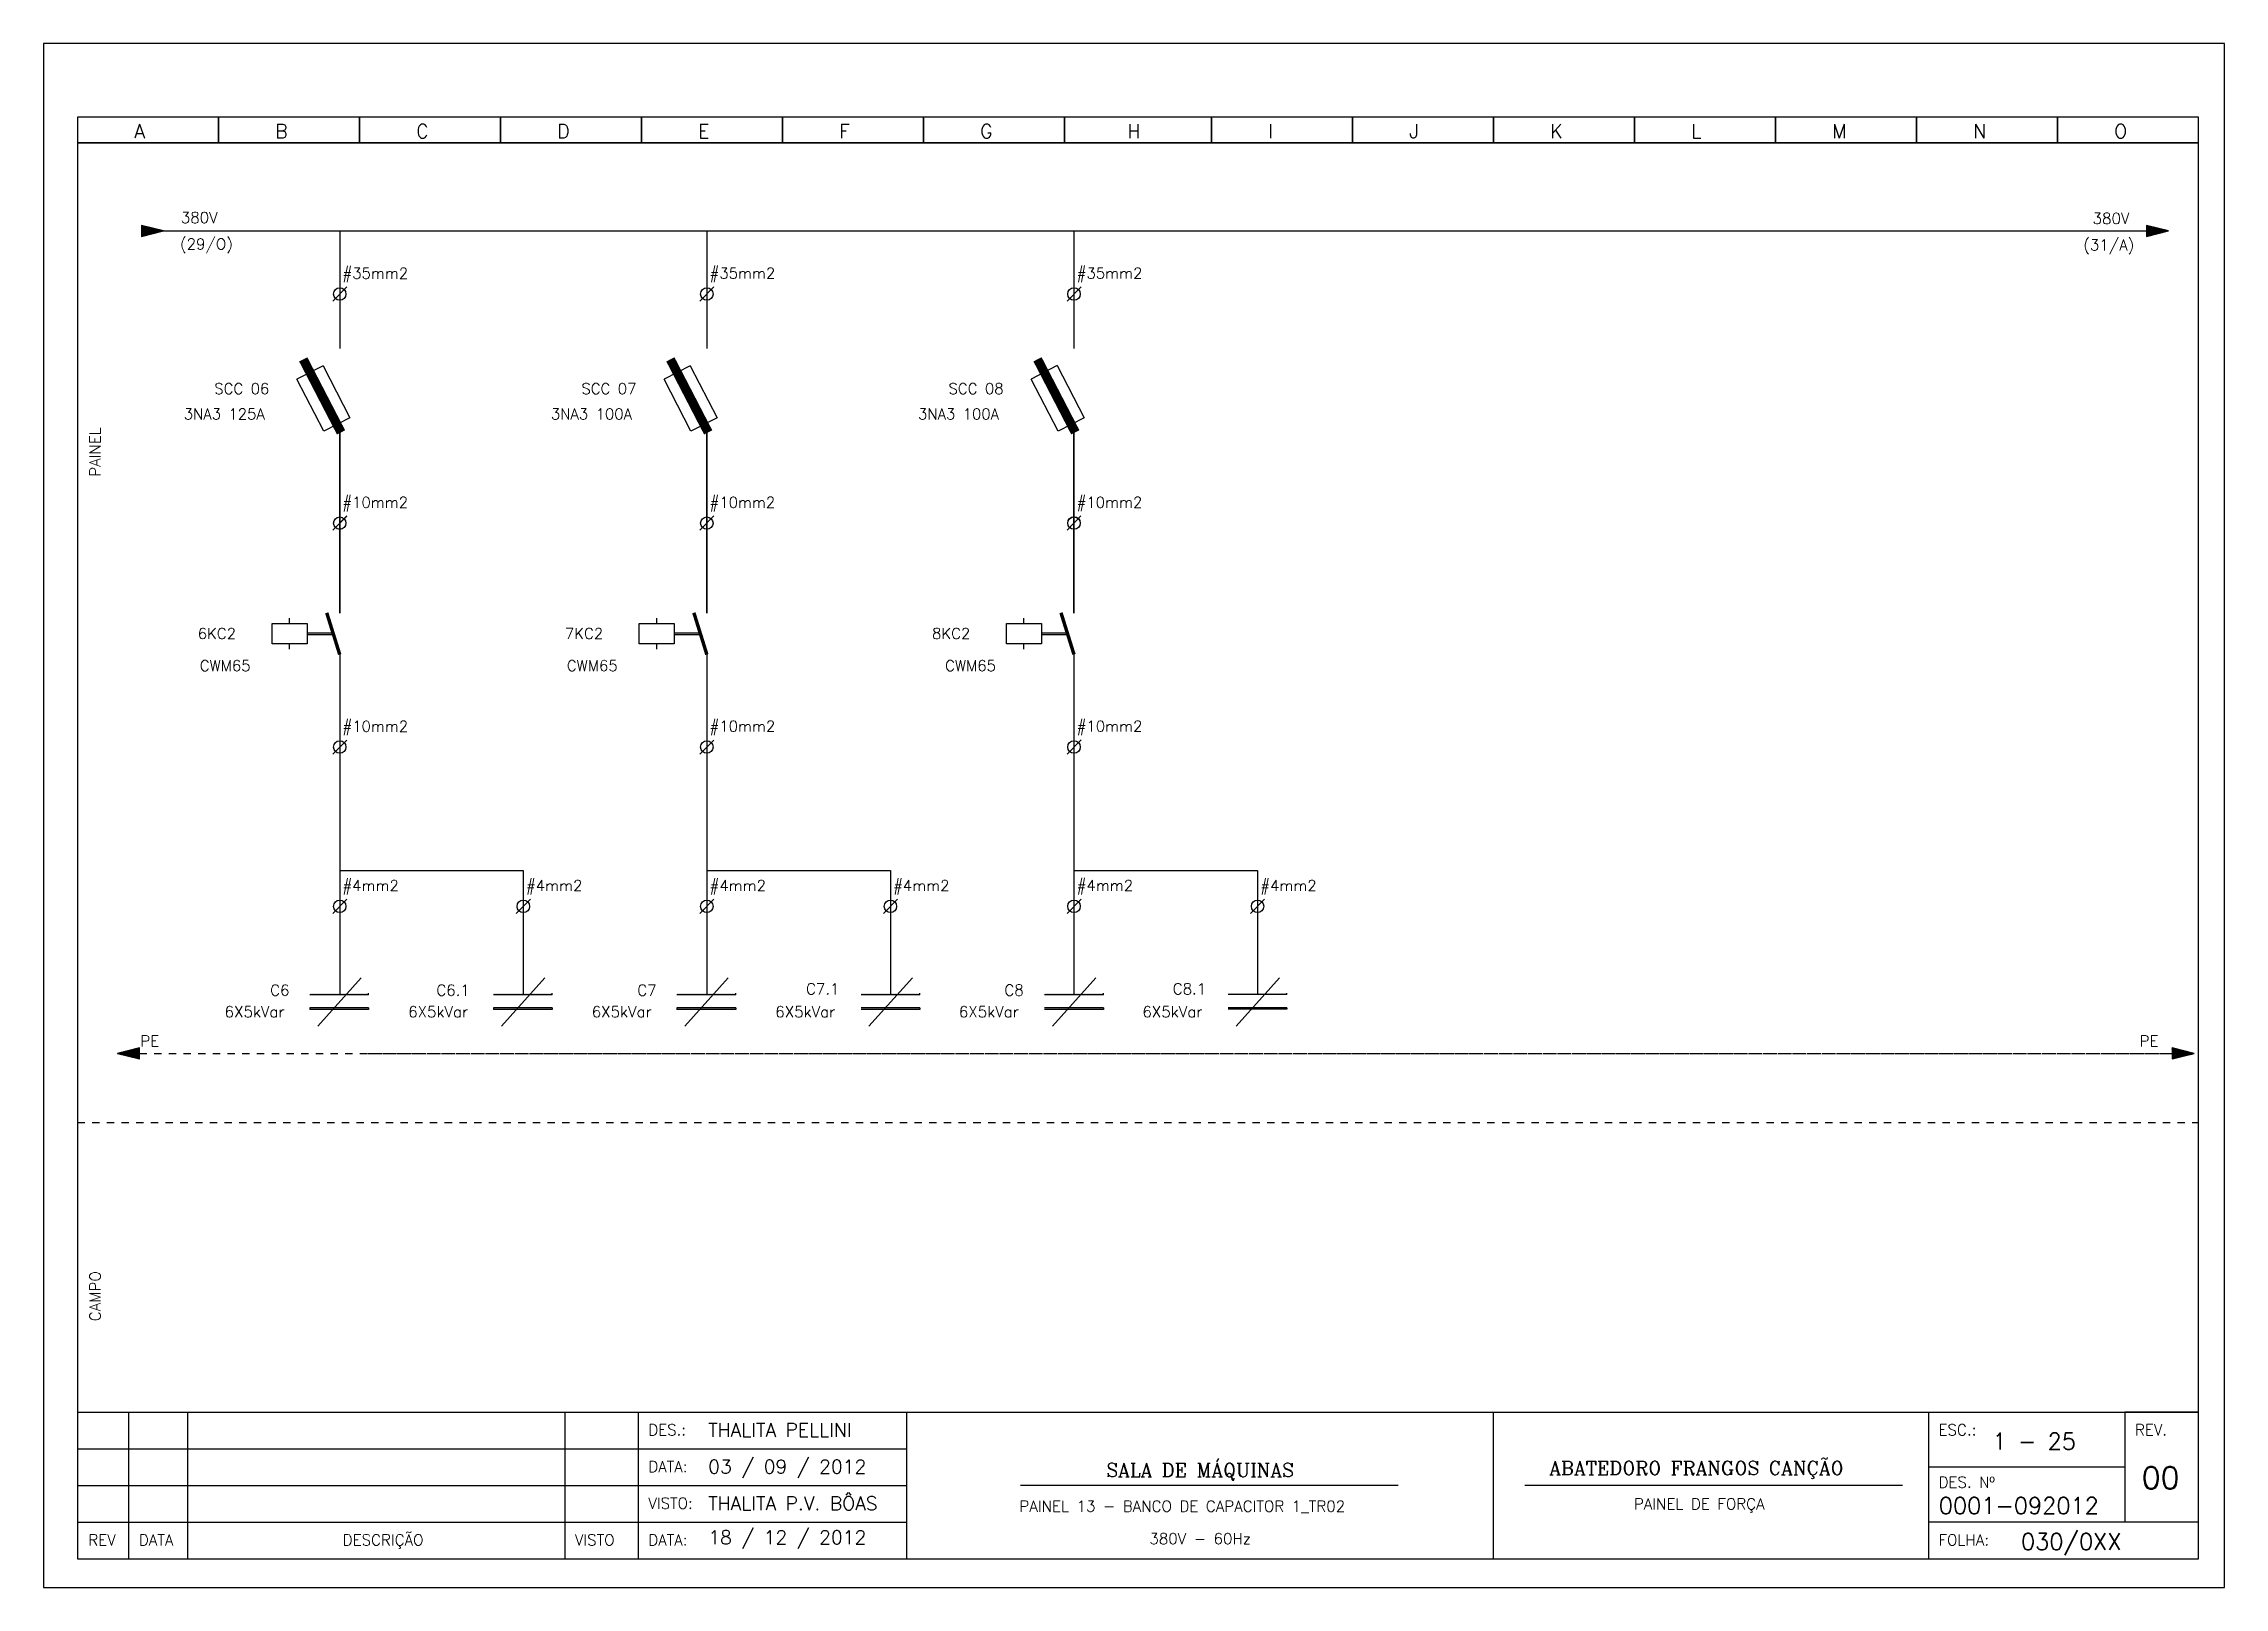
# Model space of a CAD drawing. Header units: millimetres. Extents: x 1974 to 2560, y 1429 to 1567.
# Drawn here: x 2231.9 to 2261.6, y 1533.66 to 1554.68 of the extents above; entities that cross this region are included whole.
import ezdxf

# ---------------------------------------------------------------- set-up
doc = ezdxf.new("R2010")
doc.units = ezdxf.units.MM
for name, pattern in [('DASHDOT2', [0.5, 0.25, -0.125, 0, -0.125]), ('DASHED', [0.75, 0.5, -0.25]), ('HIDDEN2', [0.1875, 0.125, -0.0625])]:
    doc.linetypes.add(name, pattern=pattern)
for name, color, linetype in [('ALIMENTAÇÃO', 6, 'Continuous'), ('CONECTOR_SAK', 2, 'Continuous'), ('DISJUNTOR', 5, 'Continuous'), ('EQUIPAMENTOS', 5, 'Continuous'), ('linhas', 6, 'Continuous'), ('MARGEM', 1, 'Continuous'), ('PAINEL', 7, 'Continuous'), ('soft', 5, 'Continuous'), ('TERRA', 3, 'DASHED'), ('TEXTO', 4, 'Continuous'), ('TEXTO_2', 5, 'Continuous'), ('TIMBRE', 7, 'Continuous')]:
    doc.layers.add(name, color=color, linetype=linetype)
doc.styles.add('REGUA60', font='romans.shx', dxfattribs={"height": 2})
doc.styles.add('ROMANC', font='romanc.shx', dxfattribs={"height": 0.55})
doc.styles.add('ROMANS', font='romans.shx', dxfattribs={"height": 37})

msp = doc.modelspace()

# ---------------------------------------------------------------- texts
at = {"style": 'ROMANS'}
for s, p in [('ESC.:', (2257.708, 1535.73)), ('REV.', (2260.384, 1535.73)), ('DES. Nº', (2257.708, 1535.017)), ('PAINEL 13 - BANCO DE CAPACITOR 1_TR02', (2245.191, 1534.69)), ('PAINEL DE FORÇA', (2253.559, 1534.721)), ('380V - 60Hz', (2246.961, 1534.248)), ('FOLHA:', (2257.708, 1534.23))]:
    msp.add_text(s, height=0.15, dxfattribs=at).set_placement(p)
at = {"layer": 'TEXTO'}
for s, height, style, p in [('A', 0.188, 'ROMANS', (2233.136, 1553.397)), ('B', 0.188, 'ROMANS', (2235.056, 1553.397)), ('C', 0.188, 'ROMANS', (2236.976, 1553.397)), ('D', 0.188, 'ROMANS', (2238.896, 1553.397)), ('E', 0.188, 'ROMANS', (2240.816, 1553.397)), ('F', 0.188, 'ROMANS', (2242.736, 1553.397)), ('G', 0.188, 'ROMANS', (2244.656, 1553.397)), ('H', 0.188, 'ROMANS', (2246.66, 1553.397)), ('I', 0.188, 'ROMANS', (2248.58, 1553.397)), ('J', 0.188, 'ROMANS', (2250.5, 1553.397)), ('K', 0.188, 'ROMANS', (2252.42, 1553.397)), ('L', 0.188, 'ROMANS', (2254.34, 1553.397)), ('M', 0.188, 'ROMANS', (2256.26, 1553.397)), ('N', 0.188, 'ROMANS', (2258.18, 1553.397)), ('O', 0.188, 'ROMANS', (2260.1, 1553.397)), ('380V', 0.15, 'ROMANS', (2233.77, 1552.24)), ('380V', 0.15, 'ROMANS', (2259.806, 1552.228)), ('(29/O)', 0.15, 'ROMANS', (2233.759, 1551.88)), ('(31/A)', 0.15, 'ROMANS', (2259.68, 1551.868)), ('#35mm2', 0.148, 'ROMANS', (2235.971, 1551.483)), ('#35mm2', 0.148, 'ROMANS', (2240.971, 1551.484)), ('#35mm2', 0.148, 'ROMANS', (2245.971, 1551.484)), ('SCC 06', 0.148, 'ROMANS', (2234.226, 1549.911)), ('SCC 07', 0.148, 'ROMANS', (2239.226, 1549.911)), ('SCC 08', 0.148, 'ROMANS', (2244.226, 1549.912)), ('3NA3 125A', 0.148, 'ROMANS', (2233.81, 1549.567)), ('3NA3 100A', 0.148, 'ROMANS', (2238.81, 1549.567)), ('3NA3 100A', 0.148, 'ROMANS', (2243.81, 1549.567)), ('#10mm2', 0.148, 'ROMANS', (2235.97, 1548.363)), ('#10mm2', 0.148, 'ROMANS', (2240.97, 1548.363)), ('#10mm2', 0.148, 'ROMANS', (2245.97, 1548.364)), ('6KC2', 0.148, 'ROMANS', (2234.001, 1546.577)), ('7KC2', 0.148, 'ROMANS', (2239.001, 1546.577)), ('8KC2', 0.148, 'ROMANS', (2244.001, 1546.577)), ('CWM65', 0.148, 'ROMANS', (2234.028, 1546.138)), ('CWM65', 0.148, 'ROMANS', (2239.028, 1546.138)), ('CWM65', 0.148, 'ROMANS', (2244.179, 1546.138)), ('#10mm2', 0.148, 'ROMANS', (2235.971, 1545.313)), ('#10mm2', 0.148, 'ROMANS', (2240.971, 1545.314)), ('#10mm2', 0.148, 'ROMANS', (2245.971, 1545.314)), ('#4mm2', 0.148, 'ROMANS', (2235.971, 1543.144)), ('#4mm2', 0.148, 'ROMANS', (2238.471, 1543.144)), ('#4mm2', 0.148, 'ROMANS', (2240.971, 1543.144)), ('#4mm2', 0.148, 'ROMANS', (2243.471, 1543.144)), ('#4mm2', 0.148, 'ROMANS', (2245.971, 1543.145)), ('#4mm2', 0.148, 'ROMANS', (2248.471, 1543.144)), ('C6', 0.15, 'REGUA60', (2234.986, 1541.717)), ('C6.1', 0.15, 'REGUA60', (2237.25, 1541.717)), ('C7', 0.15, 'REGUA60', (2239.986, 1541.717)), ('C7.1', 0.15, 'REGUA60', (2242.284, 1541.735)), ('C8', 0.15, 'REGUA60', (2244.986, 1541.718)), ('C8.1', 0.15, 'REGUA60', (2247.279, 1541.736)), ('6X5kVar', 0.15, 'REGUA60', (2234.366, 1541.424)), ('6X5kVar', 0.15, 'REGUA60', (2236.866, 1541.424)), ('6X5kVar', 0.15, 'REGUA60', (2239.366, 1541.424)), ('6X5kVar', 0.15, 'REGUA60', (2241.866, 1541.424)), ('6X5kVar', 0.15, 'REGUA60', (2244.366, 1541.424)), ('6X5kVar', 0.15, 'REGUA60', (2246.866, 1541.424)), ('PE', 0.15, 'ROMANS', (2233.219, 1541.025)), ('PE', 0.15, 'ROMANS', (2260.446, 1541.025)), ('THALITA PELLINI', 0.1875, 'ROMANS', (2240.952, 1535.71)), ('03 / 09 / 2012', 0.1875, 'ROMANS', (2240.952, 1535.21)), ('THALITA P.V. BÔAS', 0.1875, 'ROMANS', (2240.952, 1534.71)), ('18 / 12 / 2012', 0.1875, 'ROMANS', (2240.952, 1534.247))]:
    msp.add_text(s, height=height, dxfattribs=dict(at, style=style)).set_placement(p)
at = {"layer": 'TEXTO', "style": 'REGUA60'}
for s, p in [('PAINEL', (2232.678, 1548.785)), ('CAMPO', (2232.678, 1537.284))]:
    msp.add_text(s, height=0.15, rotation=90, dxfattribs=at).set_placement(p)
at = {"layer": 'TEXTO', "color": 150, "style": 'ROMANS'}
for s, height, p in [('DES.:', 0.15, (2240.137, 1535.73)), ('1 - 25', 0.225, (2258.442, 1535.537)), ('DATA:', 0.15, (2240.137, 1535.23)), ('00', 0.3, (2260.475, 1535.003)), ('VISTO:', 0.15, (2240.137, 1534.73)), ('0001-092012', 0.225, (2257.712, 1534.661)), ('REV', 0.15, (2232.511, 1534.23)), ('DATA', 0.15, (2233.199, 1534.23)), ('DESCRIÇÃO', 0.15, (2235.975, 1534.23)), ('VISTO', 0.15, (2239.137, 1534.23)), ('DATA:', 0.15, (2240.137, 1534.23)), ('030/0XX', 0.225, (2258.831, 1534.171))]:
    msp.add_text(s, height=height, dxfattribs=at).set_placement(p)
at = {"layer": 'TEXTO_2', "style": 'ROMANC'}
for s, p in [('SALA DE MÁQUINAS', (2246.373, 1535.163)), ('ABATEDORO FRANGOS CANÇÃO', (2252.405, 1535.191))]:
    msp.add_text(s, height=0.1875, dxfattribs=at).set_placement(p)

# ---------------------------------------------------------------- hatches: boundary and pattern name
at = {"layer": 'EQUIPAMENTOS'}
for points in [[(2233.533, 1552.134), (2233.233, 1552.209), (2233.233, 1552.059)], [(2260.839, 1552.134), (2260.539, 1552.209), (2260.539, 1552.059)]]:
    msp.add_hatch(color=256, dxfattribs=at).paths.add_polyline_path(points)
h = msp.add_hatch(color=256, dxfattribs=at)
h.paths.add_polyline_path([(2236.327, 1541.551), (2235.527, 1541.551), (2235.527, 1541.531), (2236.327, 1541.531)])
h.paths.add_polyline_path([(2236.327, 1541.751), (2235.527, 1541.751), (2235.527, 1541.731), (2236.327, 1541.731)])
h = msp.add_hatch(color=256, dxfattribs=at)
h.paths.add_polyline_path([(2236.327, 1541.551), (2235.527, 1541.551), (2235.527, 1541.531), (2236.327, 1541.531)])
h.paths.add_polyline_path([(2236.327, 1541.751), (2235.527, 1541.751), (2235.527, 1541.731), (2236.327, 1541.731)])
h = msp.add_hatch(color=256, dxfattribs=at)
h.paths.add_polyline_path([(2238.827, 1541.551), (2238.027, 1541.551), (2238.027, 1541.531), (2238.827, 1541.531)])
h.paths.add_polyline_path([(2238.827, 1541.751), (2238.027, 1541.751), (2238.027, 1541.731), (2238.827, 1541.731)])
h = msp.add_hatch(color=256, dxfattribs=at)
h.paths.add_polyline_path([(2238.827, 1541.551), (2238.027, 1541.551), (2238.027, 1541.531), (2238.827, 1541.531)])
h.paths.add_polyline_path([(2238.827, 1541.751), (2238.027, 1541.751), (2238.027, 1541.731), (2238.827, 1541.731)])
h = msp.add_hatch(color=256, dxfattribs=at)
h.paths.add_polyline_path([(2241.327, 1541.551), (2240.527, 1541.551), (2240.527, 1541.531), (2241.327, 1541.531)])
h.paths.add_polyline_path([(2241.327, 1541.751), (2240.527, 1541.751), (2240.527, 1541.731), (2241.327, 1541.731)])
h = msp.add_hatch(color=256, dxfattribs=at)
h.paths.add_polyline_path([(2241.327, 1541.551), (2240.527, 1541.551), (2240.527, 1541.531), (2241.327, 1541.531)])
h.paths.add_polyline_path([(2241.327, 1541.751), (2240.527, 1541.751), (2240.527, 1541.731), (2241.327, 1541.731)])
h = msp.add_hatch(color=256, dxfattribs=at)
h.paths.add_polyline_path([(2243.834, 1541.551), (2243.034, 1541.551), (2243.034, 1541.531), (2243.834, 1541.531)])
h.paths.add_polyline_path([(2243.834, 1541.751), (2243.034, 1541.751), (2243.034, 1541.731), (2243.834, 1541.731)])
h = msp.add_hatch(color=256, dxfattribs=at)
h.paths.add_polyline_path([(2243.834, 1541.551), (2243.034, 1541.551), (2243.034, 1541.531), (2243.834, 1541.531)])
h.paths.add_polyline_path([(2243.834, 1541.751), (2243.034, 1541.751), (2243.034, 1541.731), (2243.834, 1541.731)])
h = msp.add_hatch(color=256, dxfattribs=at)
h.paths.add_polyline_path([(2246.334, 1541.551), (2245.534, 1541.551), (2245.534, 1541.531), (2246.334, 1541.531)])
h.paths.add_polyline_path([(2246.334, 1541.751), (2245.534, 1541.751), (2245.534, 1541.731), (2246.334, 1541.731)])
h = msp.add_hatch(color=256, dxfattribs=at)
h.paths.add_polyline_path([(2246.334, 1541.551), (2245.534, 1541.551), (2245.534, 1541.531), (2246.334, 1541.531)])
h.paths.add_polyline_path([(2246.334, 1541.751), (2245.534, 1541.751), (2245.534, 1541.731), (2246.334, 1541.731)])
h = msp.add_hatch(color=256, dxfattribs=at)
h.paths.add_polyline_path([(2248.834, 1541.552), (2248.034, 1541.552), (2248.034, 1541.532), (2248.834, 1541.532)])
h.paths.add_polyline_path([(2248.834, 1541.752), (2248.034, 1541.752), (2248.034, 1541.732), (2248.834, 1541.732)])
h = msp.add_hatch(color=256, dxfattribs=at)
h.paths.add_polyline_path([(2248.834, 1541.552), (2248.034, 1541.552), (2248.034, 1541.532), (2248.834, 1541.532)])
h.paths.add_polyline_path([(2248.834, 1541.752), (2248.034, 1541.752), (2248.034, 1541.732), (2248.834, 1541.732)])
at = {"layer": 'TERRA'}
h = msp.add_hatch(dxfattribs=at)
h.set_pattern_fill('ANSI31', color=256, scale=0.004, angle=180, style=0)
h.set_pattern_definition([(225, (2290.1614149, 1589.55084864), (0.0003535533906, -0.0003535533906), [])])
h.paths.add_polyline_path([(2232.907, 1540.931), (2233.207, 1540.931), (2233.207, 1541.006)])
h.paths.add_polyline_path([(2233.207, 1540.856), (2233.207, 1540.931), (2232.907, 1540.931)])
h = msp.add_hatch(dxfattribs=at)
h.set_pattern_fill('ANSI31', color=256, scale=0.004, style=0)
h.set_pattern_definition([(45, (2203.9369607, 1492.3112611), (-0.0003535533906, 0.0003535533906), [])])
h.paths.add_polyline_path([(2261.191, 1540.931), (2260.891, 1540.931), (2260.891, 1540.856)])
h.paths.add_polyline_path([(2260.891, 1541.006), (2260.891, 1540.931), (2261.191, 1540.931)])

# ---------------------------------------------------------------- linework, layer by layer
msp.add_line((2261.247, 1536.047), (2260.247, 1536.047))
at = {"layer": 'ALIMENTAÇÃO', "color": 6}
for p, q in [((2235.934, 1552.134), (2235.934, 1550.53)), ((2235.934, 1552.134), (2235.934, 1550.53)), ((2240.934, 1552.135), (2240.934, 1550.53)), ((2240.934, 1552.135), (2240.934, 1550.53)), ((2245.934, 1552.135), (2245.934, 1550.531)), ((2245.934, 1552.135), (2245.934, 1550.531)), ((2235.934, 1549.515), (2235.934, 1546.927)), ((2235.934, 1549.515), (2235.934, 1546.927)), ((2240.934, 1549.515), (2240.934, 1546.927)), ((2245.934, 1549.516), (2245.934, 1546.928)), ((2235.934, 1546.364), (2235.934, 1541.731)), ((2240.934, 1546.364), (2240.934, 1541.731)), ((2245.934, 1546.365), (2245.934, 1541.731)), ((2238.434, 1543.424), (2238.434, 1541.731)), ((2243.434, 1543.424), (2243.434, 1541.731)), ((2248.434, 1543.424), (2248.434, 1541.732))]:
    msp.add_line(p, q, dxfattribs=at)
at = {"layer": 'ALIMENTAÇÃO'}
for p, q in [((2235.934, 1543.424), (2238.434, 1543.424)), ((2240.934, 1543.424), (2243.434, 1543.424)), ((2245.934, 1543.424), (2248.434, 1543.424))]:
    msp.add_line(p, q, dxfattribs=at)
at = {"layer": 'CONECTOR_SAK'}
for p, q in [((2236.03, 1551.371), (2235.839, 1551.178)), ((2236.03, 1551.371), (2235.839, 1551.178)), ((2241.03, 1551.371), (2240.839, 1551.178)), ((2241.03, 1551.371), (2240.839, 1551.178)), ((2246.03, 1551.371), (2245.839, 1551.178)), ((2246.03, 1551.371), (2245.839, 1551.178)), ((2236.029, 1548.251), (2235.839, 1548.058)), ((2236.029, 1548.251), (2235.839, 1548.058)), ((2236.029, 1548.25), (2235.839, 1548.057)), ((2236.029, 1548.25), (2235.839, 1548.057)), ((2241.029, 1548.251), (2240.839, 1548.058)), ((2241.029, 1548.251), (2240.839, 1548.058)), ((2241.029, 1548.251), (2240.839, 1548.058)), ((2241.029, 1548.251), (2240.839, 1548.058)), ((2246.029, 1548.251), (2245.839, 1548.058)), ((2246.029, 1548.251), (2245.839, 1548.058)), ((2246.029, 1548.251), (2245.839, 1548.059)), ((2246.029, 1548.251), (2245.839, 1548.059)), ((2236.03, 1545.2), (2235.839, 1545.008)), ((2236.03, 1545.2), (2235.839, 1545.008)), ((2241.03, 1545.2), (2240.839, 1545.008)), ((2241.03, 1545.2), (2240.839, 1545.008)), ((2246.03, 1545.201), (2245.839, 1545.008)), ((2246.03, 1545.201), (2245.839, 1545.008)), ((2236.03, 1543.031), (2235.839, 1542.838)), ((2236.03, 1543.031), (2235.839, 1542.838)), ((2238.53, 1543.031), (2238.339, 1542.838)), ((2238.53, 1543.031), (2238.339, 1542.838)), ((2241.03, 1543.031), (2240.839, 1542.838)), ((2241.03, 1543.031), (2240.839, 1542.838)), ((2243.53, 1543.031), (2243.339, 1542.838)), ((2243.53, 1543.031), (2243.339, 1542.838)), ((2246.03, 1543.031), (2245.839, 1542.839)), ((2246.03, 1543.031), (2245.839, 1542.839)), ((2248.53, 1543.032), (2248.339, 1542.839)), ((2248.53, 1543.032), (2248.339, 1542.839))]:
    msp.add_line(p, q, dxfattribs=at)
for centre in [(2235.934, 1551.274), (2235.934, 1551.274), (2240.934, 1551.274), (2240.934, 1551.274), (2245.934, 1551.274), (2245.934, 1551.274), (2235.934, 1548.153), (2235.934, 1548.153), (2235.934, 1548.154), (2235.934, 1548.154), (2240.934, 1548.154), (2240.934, 1548.154), (2240.934, 1548.154), (2240.934, 1548.154), (2245.934, 1548.154), (2245.934, 1548.154), (2245.934, 1548.155), (2245.934, 1548.155), (2235.934, 1545.104), (2235.934, 1545.104), (2240.934, 1545.104), (2240.934, 1545.104), (2245.934, 1545.104), (2245.934, 1545.104), (2235.934, 1542.934), (2235.934, 1542.934), (2238.434, 1542.934), (2238.434, 1542.934), (2240.934, 1542.934), (2240.934, 1542.934), (2243.434, 1542.934), (2243.434, 1542.934), (2245.934, 1542.935), (2245.934, 1542.935), (2248.434, 1542.935), (2248.434, 1542.935)]:
    msp.add_circle(centre, 0.0846, dxfattribs=at)
at = {"layer": 'DISJUNTOR', "const_width": 0.126}
for points in [[(2235.952, 1549.389), (2235.437, 1550.384)], [(2240.952, 1549.389), (2240.437, 1550.384)], [(2245.952, 1549.39), (2245.437, 1550.385)]]:
    msp.add_lwpolyline(points, dxfattribs=at)
at = {"layer": 'EQUIPAMENTOS'}
for p, q in [((2235.707, 1550.298), (2235.351, 1550.115)), ((2235.717, 1549.404), (2235.351, 1550.115)), ((2235.707, 1550.298), (2236.073, 1549.587)), ((2240.707, 1550.298), (2240.351, 1550.115)), ((2240.717, 1549.404), (2240.351, 1550.115)), ((2240.707, 1550.298), (2241.073, 1549.587)), ((2245.707, 1550.299), (2245.351, 1550.116)), ((2245.717, 1549.405), (2245.351, 1550.116)), ((2245.707, 1550.299), (2246.073, 1549.588)), ((2236.073, 1549.587), (2235.717, 1549.404)), ((2241.073, 1549.587), (2240.717, 1549.404)), ((2246.073, 1549.588), (2245.717, 1549.405)), ((2235.252, 1546.788), (2235.252, 1546.859)), ((2235.252, 1546.788), (2235.252, 1546.859)), ((2240.252, 1546.788), (2240.252, 1546.86)), ((2240.252, 1546.788), (2240.252, 1546.86)), ((2245.252, 1546.788), (2245.252, 1546.86)), ((2245.252, 1546.788), (2245.252, 1546.86)), ((2235.252, 1546.438), (2235.252, 1546.509)), ((2235.252, 1546.438), (2235.252, 1546.509)), ((2235.49, 1546.658), (2235.842, 1546.658)), ((2235.49, 1546.658), (2235.842, 1546.658)), ((2235.49, 1546.638), (2235.848, 1546.638)), ((2235.49, 1546.638), (2235.848, 1546.638)), ((2240.252, 1546.438), (2240.252, 1546.509)), ((2240.252, 1546.438), (2240.252, 1546.509)), ((2240.49, 1546.659), (2240.842, 1546.659)), ((2240.49, 1546.659), (2240.842, 1546.659)), ((2240.49, 1546.638), (2240.848, 1546.638)), ((2240.49, 1546.638), (2240.848, 1546.638)), ((2245.252, 1546.438), (2245.252, 1546.509)), ((2245.252, 1546.438), (2245.252, 1546.509)), ((2245.49, 1546.659), (2245.842, 1546.659)), ((2245.49, 1546.659), (2245.842, 1546.659)), ((2245.49, 1546.639), (2245.848, 1546.639)), ((2245.49, 1546.639), (2245.848, 1546.639)), ((2236.327, 1541.731), (2235.527, 1541.731)), ((2236.327, 1541.731), (2235.527, 1541.731)), ((2235.635, 1541.301), (2236.226, 1541.96)), ((2235.635, 1541.301), (2236.226, 1541.96)), ((2236.327, 1541.731), (2236.327, 1541.751)), ((2236.327, 1541.731), (2236.327, 1541.751)), ((2238.827, 1541.731), (2238.027, 1541.731)), ((2238.827, 1541.731), (2238.027, 1541.731)), ((2238.135, 1541.301), (2238.726, 1541.96)), ((2238.135, 1541.301), (2238.726, 1541.96)), ((2238.827, 1541.731), (2238.827, 1541.751)), ((2238.827, 1541.731), (2238.827, 1541.751)), ((2241.327, 1541.731), (2240.527, 1541.731)), ((2241.327, 1541.731), (2240.527, 1541.731)), ((2240.635, 1541.301), (2241.226, 1541.96)), ((2240.635, 1541.301), (2241.226, 1541.96)), ((2241.327, 1541.731), (2241.327, 1541.751)), ((2241.327, 1541.731), (2241.327, 1541.751)), ((2243.834, 1541.731), (2243.034, 1541.731)), ((2243.834, 1541.731), (2243.034, 1541.731)), ((2243.142, 1541.301), (2243.733, 1541.96)), ((2243.142, 1541.301), (2243.733, 1541.96)), ((2243.834, 1541.731), (2243.834, 1541.751)), ((2243.834, 1541.731), (2243.834, 1541.751)), ((2246.334, 1541.731), (2245.534, 1541.731)), ((2246.334, 1541.731), (2245.534, 1541.731)), ((2245.642, 1541.302), (2246.233, 1541.96)), ((2245.642, 1541.302), (2246.233, 1541.96)), ((2246.334, 1541.731), (2246.334, 1541.751)), ((2246.334, 1541.731), (2246.334, 1541.751)), ((2248.834, 1541.732), (2248.034, 1541.732)), ((2248.834, 1541.732), (2248.034, 1541.732)), ((2248.142, 1541.302), (2248.733, 1541.961)), ((2248.142, 1541.302), (2248.733, 1541.961)), ((2248.834, 1541.732), (2248.834, 1541.752)), ((2248.834, 1541.732), (2248.834, 1541.752)), ((2236.327, 1541.551), (2235.527, 1541.551)), ((2235.527, 1541.551), (2235.527, 1541.531)), ((2236.327, 1541.551), (2235.527, 1541.551)), ((2235.527, 1541.551), (2235.527, 1541.531)), ((2236.327, 1541.531), (2235.527, 1541.531)), ((2236.327, 1541.531), (2235.527, 1541.531)), ((2236.327, 1541.551), (2236.327, 1541.531)), ((2236.327, 1541.551), (2236.327, 1541.531)), ((2238.827, 1541.551), (2238.027, 1541.551)), ((2238.027, 1541.551), (2238.027, 1541.531)), ((2238.827, 1541.551), (2238.027, 1541.551)), ((2238.027, 1541.551), (2238.027, 1541.531)), ((2238.827, 1541.531), (2238.027, 1541.531)), ((2238.827, 1541.531), (2238.027, 1541.531)), ((2238.827, 1541.551), (2238.827, 1541.531)), ((2238.827, 1541.551), (2238.827, 1541.531)), ((2241.327, 1541.551), (2240.527, 1541.551)), ((2240.527, 1541.551), (2240.527, 1541.531)), ((2241.327, 1541.551), (2240.527, 1541.551)), ((2240.527, 1541.551), (2240.527, 1541.531)), ((2241.327, 1541.531), (2240.527, 1541.531)), ((2241.327, 1541.531), (2240.527, 1541.531)), ((2241.327, 1541.551), (2241.327, 1541.531)), ((2241.327, 1541.551), (2241.327, 1541.531)), ((2243.834, 1541.551), (2243.034, 1541.551)), ((2243.834, 1541.551), (2243.034, 1541.551)), ((2243.834, 1541.531), (2243.034, 1541.531)), ((2243.834, 1541.531), (2243.034, 1541.531)), ((2243.834, 1541.551), (2243.834, 1541.531)), ((2243.834, 1541.551), (2243.834, 1541.531)), ((2246.334, 1541.551), (2245.534, 1541.551)), ((2246.334, 1541.551), (2245.534, 1541.551)), ((2246.334, 1541.531), (2245.534, 1541.531)), ((2246.334, 1541.531), (2245.534, 1541.531)), ((2246.334, 1541.551), (2246.334, 1541.531)), ((2246.334, 1541.551), (2246.334, 1541.531)), ((2248.834, 1541.552), (2248.034, 1541.552)), ((2248.834, 1541.552), (2248.034, 1541.552)), ((2248.834, 1541.532), (2248.034, 1541.532)), ((2248.834, 1541.532), (2248.034, 1541.532)), ((2248.834, 1541.552), (2248.834, 1541.532)), ((2248.834, 1541.552), (2248.834, 1541.532))]:
    msp.add_line(p, q, dxfattribs=at)
for points in [[(2233.233, 1552.059), (2233.533, 1552.134), (2233.233, 1552.209), (2233.233, 1552.059)], [(2260.539, 1552.059), (2260.839, 1552.134), (2260.539, 1552.209), (2260.539, 1552.059)]]:
    msp.add_lwpolyline(points, dxfattribs=at)
for points in [[(2235.014, 1546.509), (2235.014, 1546.788), (2235.49, 1546.788), (2235.49, 1546.509)], [(2235.014, 1546.509), (2235.014, 1546.788), (2235.49, 1546.788), (2235.49, 1546.509)], [(2240.014, 1546.509), (2240.014, 1546.788), (2240.49, 1546.788), (2240.49, 1546.509)], [(2240.014, 1546.509), (2240.014, 1546.788), (2240.49, 1546.788), (2240.49, 1546.509)], [(2245.014, 1546.509), (2245.014, 1546.788), (2245.49, 1546.788), (2245.49, 1546.509)], [(2245.014, 1546.509), (2245.014, 1546.788), (2245.49, 1546.788), (2245.49, 1546.509)]]:
    msp.add_lwpolyline(points, close=True, dxfattribs=at)
at = {"layer": 'EQUIPAMENTOS', "const_width": 0.0472}
for points in [[(2235.934, 1546.364), (2235.757, 1546.932)], [(2235.934, 1546.364), (2235.757, 1546.932)], [(2240.934, 1546.364), (2240.757, 1546.933)], [(2240.934, 1546.364), (2240.757, 1546.933)], [(2245.934, 1546.365), (2245.757, 1546.933)], [(2245.934, 1546.365), (2245.757, 1546.933)]]:
    msp.add_lwpolyline(points, dxfattribs=at)
at = {"layer": 'linhas', "color": 6}
for p, q in [((2235.934, 1546.929), (2235.934, 1549.379)), ((2240.934, 1546.928), (2240.934, 1549.379)), ((2240.934, 1546.928), (2240.934, 1549.379)), ((2245.934, 1546.928), (2245.934, 1549.38)), ((2245.934, 1546.928), (2245.934, 1549.38))]:
    msp.add_line(p, q, dxfattribs=at)
at = {"layer": 'MARGEM', "color": 7}
msp.add_lwpolyline([(2231.901, 1533.659), (2261.601, 1533.659), (2261.601, 1554.684), (2231.901, 1554.684)], close=True, dxfattribs=at)
at = {"layer": 'PAINEL', "color": 12, "linetype": 'HIDDEN2', "ltscale": 0.005}
msp.add_line((2232.363, 1539.991), (2261.247, 1539.991), dxfattribs=at)
at = {"layer": 'soft'}
msp.add_line((2233.434, 1552.134), (2260.539, 1552.134), dxfattribs=at)
at = {"layer": 'TERRA', "linetype": 'DASHDOT2', "ltscale": 0.0025}
for p, q in [((2233.207, 1540.931), (2260.891, 1540.931)), ((2233.207, 1540.931), (2260.891, 1540.931)), ((2236.318, 1540.931), (2261.191, 1540.931))]:
    msp.add_line(p, q, dxfattribs=at)
at = {"layer": 'TERRA'}
for points in [[(2233.207, 1541.006), (2232.907, 1540.931), (2233.207, 1540.856), (2233.207, 1541.006)], [(2233.207, 1541.006), (2232.907, 1540.931), (2233.207, 1540.856), (2233.207, 1541.006)], [(2260.891, 1540.856), (2261.191, 1540.931), (2260.891, 1541.006), (2260.891, 1540.856)], [(2260.891, 1540.856), (2261.191, 1540.931), (2260.891, 1541.006), (2260.891, 1540.856)]]:
    msp.add_lwpolyline(points, dxfattribs=at)
at = {"layer": 'TIMBRE', "color": 12}
msp.add_line((2261.247, 1553.684), (2232.363, 1553.684), dxfattribs=at)
at = {"layer": 'TIMBRE'}
for p, q in [((2232.363, 1536.047), (2261.247, 1536.047)), ((2233.063, 1534.047), (2233.063, 1536.047)), ((2233.863, 1534.047), (2233.863, 1536.047)), ((2239.001, 1536.047), (2239.001, 1534.047)), ((2240.001, 1534.047), (2240.001, 1536.047)), ((2243.654, 1536.047), (2243.654, 1534.047)), ((2251.644, 1536.047), (2251.644, 1534.047)), ((2257.572, 1536.047), (2257.572, 1534.047)), ((2260.247, 1536.047), (2260.247, 1534.547)), ((2232.363, 1535.547), (2243.654, 1535.547)), ((2260.247, 1535.297), (2257.572, 1535.297)), ((2232.363, 1535.047), (2243.654, 1535.047)), ((2250.348, 1535.047), (2245.204, 1535.047)), ((2257.219, 1535.047), (2252.076, 1535.047)), ((2232.363, 1534.547), (2243.654, 1534.547)), ((2261.247, 1534.547), (2257.572, 1534.547))]:
    msp.add_line(p, q, dxfattribs=at)
at = {"layer": 'TIMBRE', "color": 12}
for points in [[(2232.363, 1553.334), (2234.283, 1553.334), (2234.283, 1553.684), (2232.363, 1553.684)], [(2234.283, 1553.334), (2236.203, 1553.334), (2236.203, 1553.684), (2234.283, 1553.684)], [(2236.203, 1553.334), (2238.123, 1553.334), (2238.123, 1553.684), (2236.203, 1553.684)], [(2238.123, 1553.334), (2240.043, 1553.334), (2240.043, 1553.684), (2238.123, 1553.684)], [(2240.043, 1553.334), (2241.963, 1553.334), (2241.963, 1553.684), (2240.043, 1553.684)], [(2241.963, 1553.334), (2243.883, 1553.334), (2243.883, 1553.684), (2241.963, 1553.684)], [(2243.883, 1553.334), (2245.803, 1553.334), (2245.803, 1553.684), (2243.883, 1553.684)], [(2245.803, 1553.334), (2247.807, 1553.334), (2247.807, 1553.684), (2245.803, 1553.684)], [(2247.807, 1553.334), (2249.727, 1553.334), (2249.727, 1553.684), (2247.807, 1553.684)], [(2249.727, 1553.334), (2251.647, 1553.334), (2251.647, 1553.684), (2249.727, 1553.684)], [(2251.647, 1553.334), (2253.567, 1553.334), (2253.567, 1553.684), (2251.647, 1553.684)], [(2253.567, 1553.334), (2255.487, 1553.334), (2255.487, 1553.684), (2253.567, 1553.684)], [(2255.487, 1553.334), (2257.407, 1553.334), (2257.407, 1553.684), (2255.487, 1553.684)], [(2257.407, 1553.334), (2259.327, 1553.334), (2259.327, 1553.684), (2257.407, 1553.684)], [(2259.327, 1553.334), (2261.247, 1553.334), (2261.247, 1553.684), (2259.327, 1553.684)], [(2232.363, 1534.047), (2261.247, 1534.047), (2261.247, 1553.334), (2232.363, 1553.334)]]:
    msp.add_lwpolyline(points, close=True, dxfattribs=at)

msp.set_redraw_order([(e.dxf.handle, doc.entitydb.next_handle()) for e in msp.query("TEXT MTEXT ATTDEF DIMENSION ARC_DIMENSION")])  # texts and dimensions are drawn at this point

doc.saveas('drawing.dxf')
